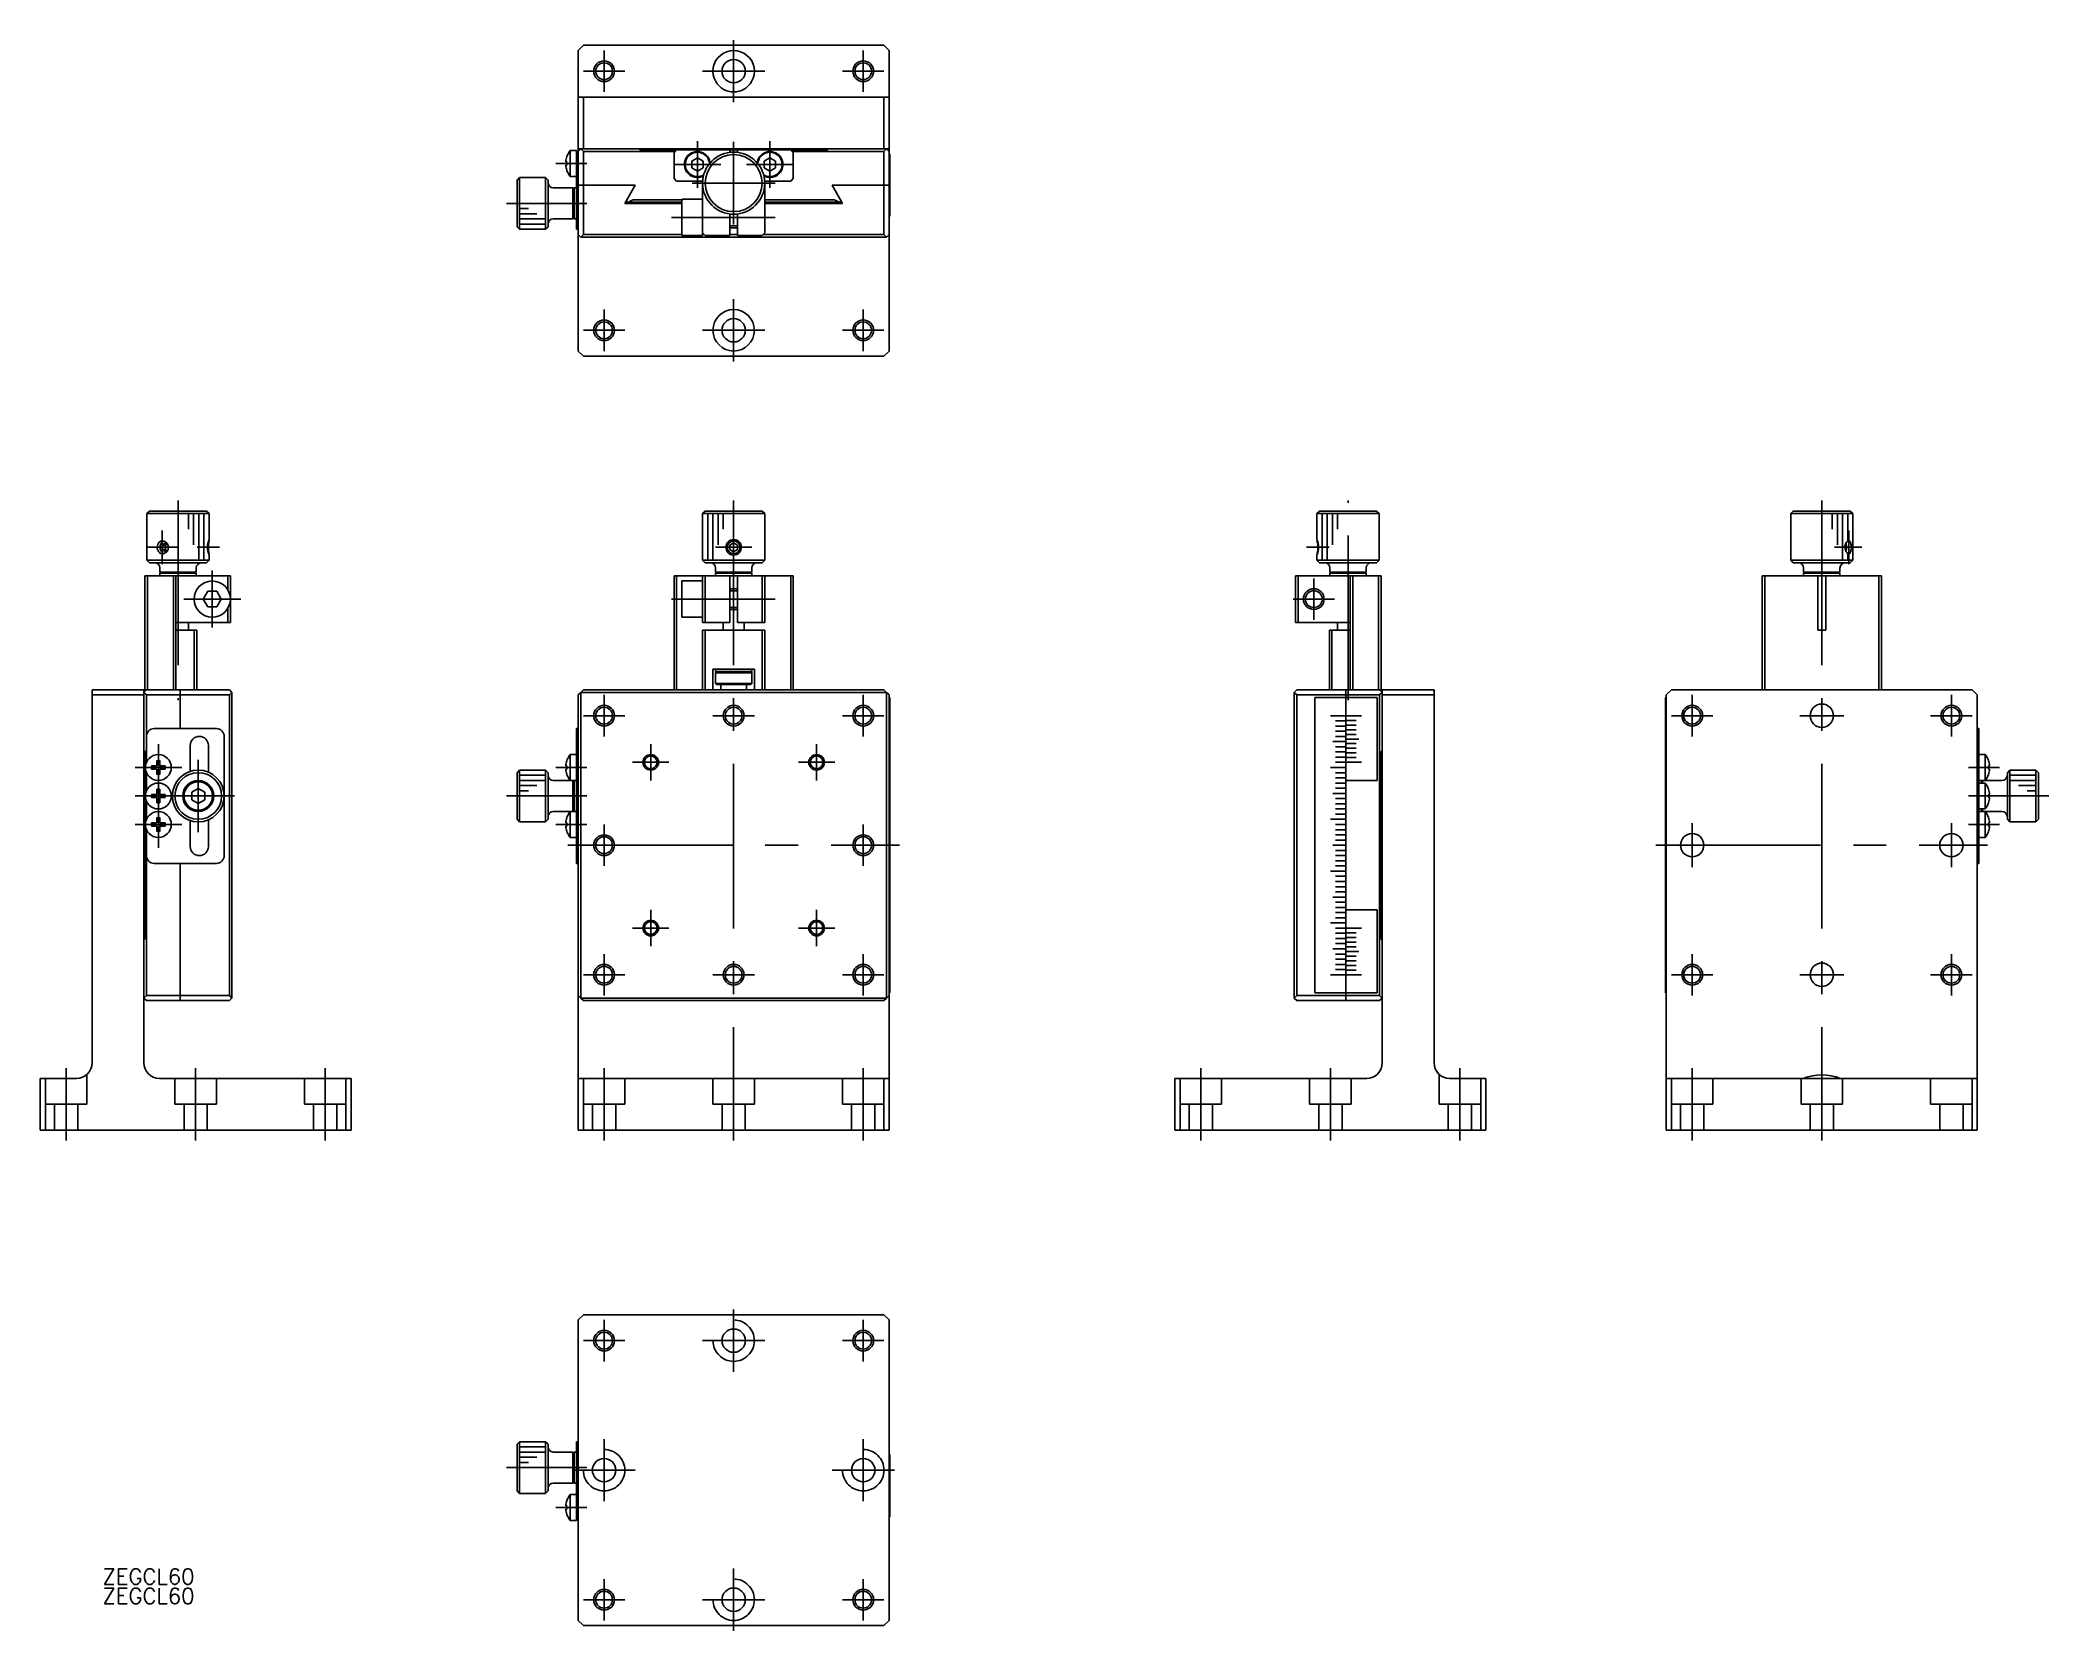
# Model space of a CAD drawing. Extents: x -134 to 254, y -152 to 155.
import ezdxf

# ---------------------------------------------------------------- set-up
doc = ezdxf.new("R2010")
doc.units = 0
doc.linetypes.add('CENTER', pattern=[50.8, 31.75, -6.35, 6.35, -6.35])
doc.linetypes.add('DASHED', pattern=[19.05, 12.7, -6.35])
doc.layers.get('0').update_dxf_attribs({"linetype": 'CONTINUOUS'})
doc.layers.add('CENTER', color=1, linetype='CENTER')
doc.styles.get("Standard").update_dxf_attribs({"font": 'txt.shx', "height": 3, "bigfont": 'bigfont.shx'})

# ---------------------------------------------------------------- blocks, each defined once
blk = doc.blocks.new('*U2')
at = {"color": 7, "linetype": 'CONTINUOUS'}
blk.add_text('ZEGCL60', height=3, dxfattribs=at).set_placement((-121.76, -146.4))
blk = doc.blocks.new('*U3')
at = {"color": 7, "linetype": 'CONTINUOUS'}
blk.add_text('ZEGCL60', height=3, dxfattribs=at).set_placement((-121.76, -142.65))

msp = doc.modelspace()

# ---------------------------------------------------------------- linework, layer by layer
at = {"color": 7, "linetype": 'CONTINUOUS'}
for p, q in [((-29, 154.38), (-30, 153.38)), ((-30, 147.38), (-30, 153.38)), ((-29, 154.38), (29, 154.38)), ((30, 153.38), (29, 154.38)), ((30, 153.38), (30, 147.38)), ((-30, 147.38), (-30, 144.38)), ((30, 144.38), (30, 147.38)), ((-30, 134.38), (-30, 144.38)), ((-30, 144.38), (-29, 144.38)), ((29, 144.38), (-29, 144.38)), ((-29, 144.38), (-29, 134.38)), ((29, 144.38), (30, 144.38)), ((29, 134.38), (29, 144.38)), ((30, 144.38), (30, 134.38)), ((-32.38, 131.88), (-32.17, 131.88)), ((-32.17, 132.93), (-32.17, 132.89)), ((-32.17, 131.88), (-32.17, 131.28)), ((-31.52, 134.08), (-31.52, 131.58)), ((-30.3, 134.08), (-31.52, 134.08)), ((-30.3, 134.08), (-30.3, 133.88)), ((-30.3, 132.38), (-30.3, 133.88)), ((-30.3, 133.88), (-30, 133.88)), ((-30.3, 132.38), (-30.3, 120.38)), ((-30, 134.38), (-30, 133.88)), ((-29.5, 134.38), (-30, 134.38)), ((-30, 133.88), (-29.5, 134.38)), ((-30, 127.38), (-30, 133.88)), ((-29, 134.38), (-29.5, 134.38)), ((-29.5, 134.38), (-29, 133.88)), ((29, 134.38), (-29, 134.38)), ((-11.3, 133.88), (-29, 133.88)), ((-29, 133.88), (-29, 127.38)), ((-18, 134.08), (-18.3, 134.38)), ((-11.1, 134.08), (-18, 134.08)), ((-11, 134.18), (-11.5, 133.68)), ((-11.5, 128.68), (-11.5, 133.68)), ((-11, 134.18), (-0.75, 134.18)), ((-7, 132.65), (-8.1, 132.01)), ((-8.1, 132.01), (-8.1, 130.74)), ((-5.9, 132.01), (-7, 132.65)), ((-5.9, 130.74), (-5.9, 132.01)), ((0.75, 134.18), (-0.75, 134.18)), ((-0.75, 134.18), (-0.75, 133.73)), ((0.75, 134.18), (11, 134.18)), ((0.75, 134.18), (0.75, 133.73)), ((5.9, 132.01), (7, 132.65)), ((5.9, 130.74), (5.9, 132.01)), ((7, 132.65), (8.1, 132.01)), ((8.1, 132.01), (8.1, 130.74)), ((11.5, 133.68), (11, 134.18)), ((18, 134.08), (11.1, 134.08)), ((29, 133.88), (11.3, 133.88)), ((11.5, 133.68), (11.5, 128.68)), ((18.3, 134.38), (18, 134.08)), ((29.5, 134.38), (29, 134.38)), ((29, 133.88), (29.5, 134.38)), ((29, 127.38), (29, 133.88)), ((30, 134.38), (29.5, 134.38)), ((29.5, 134.38), (30, 133.88)), ((30, 133.88), (30, 134.38)), ((30, 133.88), (30, 127.38)), ((30, 133.38), (30.15, 133.38)), ((30.15, 127.38), (30.15, 133.38)), ((-41.3, 128.88), (-41.8, 128.38)), ((-41.8, 119.38), (-41.8, 128.38)), ((-41.3, 128.88), (-41.3, 118.88)), ((-36.3, 128.88), (-41.3, 128.88)), ((-36.3, 118.88), (-36.3, 128.88)), ((-35.8, 128.38), (-36.3, 128.88)), ((-35.8, 128.38), (-35.8, 119.38)), ((-32.17, 131.28), (-32.38, 131.28)), ((-32.17, 130.26), (-32.17, 130.23)), ((-31.52, 131.58), (-31.52, 129.08)), ((-31.52, 129.08), (-30.3, 129.08)), ((-11.5, 128.68), (-11, 128.18)), ((-6, 128.18), (-11, 128.18)), ((-7, 130.11), (-8.1, 130.74)), ((-8.1, 130.74), (-7, 130.11)), ((-5.9, 130.74), (-7, 130.11)), ((-7, 130.11), (-5.9, 130.74)), ((-6, 127.78), (-6, 128.18)), ((-5.78, 129.38), (-5.78, 129.38)), ((5.9, 130.74), (7, 130.11)), ((7, 130.11), (5.9, 130.74)), ((11, 128.18), (6, 128.18)), ((6, 128.18), (6, 127.78)), ((7, 130.11), (8.1, 130.74)), ((8.1, 130.74), (7, 130.11)), ((11, 128.18), (11.5, 128.68)), ((-31, 126.88), (-34.8, 126.88)), ((-31, 120.88), (-31, 126.88)), ((-30.8, 126.68), (-31, 126.88)), ((-30.8, 126.88), (-30.8, 120.88)), ((-30.3, 126.88), (-30.8, 126.88)), ((-30.8, 126.68), (-30.8, 121.08)), ((-30, 117.88), (-30, 127.38)), ((-29, 127.38), (-30, 127.38)), ((-30, 127.38), (-29, 127.38)), ((-29, 127.38), (-29, 117.88)), ((-29, 127.38), (-20.7, 127.38)), ((-20.7, 127.38), (-29, 127.38)), ((-18.98, 127.38), (-21, 123.88)), ((-20.7, 127.38), (-18.98, 127.38)), ((-20.6, 124.08), (-20.6, 124.57)), ((-20.22, 124.08), (-20.6, 124.08)), ((-10, 124.08), (-20.22, 124.08)), ((-19.2, 127.38), (-19.2, 126.99)), ((-18.98, 127.38), (-19.1, 127.17)), ((-19.1, 124.58), (-10, 124.58)), ((-6, 124.68), (-10, 124.68)), ((-10, 124.68), (-10, 117.68)), ((-6, 118.18), (-6, 127.78)), ((6, 127.78), (6, 118.18)), ((6, 124.58), (19.1, 124.58)), ((20.22, 124.08), (6, 124.08)), ((19.1, 127.17), (18.98, 127.38)), ((18.98, 127.38), (20.7, 127.38)), ((21, 123.88), (18.98, 127.38)), ((19.2, 126.99), (19.2, 127.38)), ((20.6, 124.08), (20.22, 124.08)), ((20.6, 124.57), (20.6, 124.08)), ((20.7, 127.38), (29, 127.38)), ((29, 127.38), (20.7, 127.38)), ((29, 117.88), (29, 127.38)), ((30, 127.38), (29, 127.38)), ((29, 127.38), (30, 127.38)), ((30, 127.38), (30, 117.88)), ((30.15, 127.38), (30, 127.38)), ((30, 127.38), (30.15, 127.38)), ((30.15, 127.38), (30.15, 121.38)), ((-41.3, 122.88), (-39.6, 122.88)), ((-41.3, 121.88), (-37.95, 121.88)), ((-41.3, 120.88), (-36.3, 120.88)), ((-34.8, 120.88), (-31, 120.88)), ((-31, 120.88), (-30.8, 121.08)), ((-30.8, 120.88), (-30.3, 120.88)), ((-30.3, 118.88), (-30.3, 120.38)), ((-21, 123.88), (-10, 123.88)), ((-0.75, 117.68), (-0.75, 121.82)), ((0.75, 117.68), (0.75, 121.82)), ((6, 123.88), (21, 123.88)), ((30, 121.38), (30.15, 121.38)), ((-41.8, 119.38), (-41.3, 118.88)), ((-41.3, 119.88), (-36.3, 119.88)), ((-41.3, 118.88), (-36.3, 118.88)), ((-36.3, 118.88), (-35.8, 119.38)), ((-30, 118.88), (-30.3, 118.88)), ((-30, 95.38), (-30, 117.88)), ((-29.5, 117.38), (-30, 117.88)), ((-29, 117.88), (-29.5, 117.38)), ((29.5, 117.38), (-29.5, 117.38)), ((-29, 117.88), (-10, 117.88)), ((-10, 117.68), (-6, 117.68)), ((-6, 118.18), (-5.5, 117.68)), ((-6, 117.68), (-6, 118.18)), ((-6, 117.88), (-5.7, 117.88)), ((-0.75, 117.68), (-5.5, 117.68)), ((-0.75, 119.18), (0.75, 119.18)), ((-0.75, 117.88), (0.75, 117.88)), ((5.5, 117.68), (0.75, 117.68)), ((5.5, 117.68), (6, 118.18)), ((5.7, 117.88), (29, 117.88)), ((29.5, 117.38), (29, 117.88)), ((30, 117.88), (29.5, 117.38)), ((30, 117.88), (30, 95.38)), ((-30, 95.38), (-29, 94.38)), ((29, 94.38), (-29, 94.38)), ((29, 94.38), (30, 95.38)), ((-112.7, 64.5), (-113.2, 64)), ((-101.2, 64), (-113.2, 64)), ((-113.2, 64), (-113.2, 55)), ((-112.7, 64.5), (-101.7, 64.5)), ((-105.2, 61), (-105.2, 64)), ((-104.2, 58), (-104.2, 64)), ((-103.2, 55), (-103.2, 64)), ((-102.2, 55), (-102.2, 64)), ((-101.2, 64), (-101.7, 64.5)), ((-101.2, 59), (-101.2, 64)), ((-5.5, 64.5), (-6, 64)), ((-6, 64), (-6, 55)), ((6, 64), (-6, 64)), ((-5.5, 64.5), (5.5, 64.5)), ((-5, 64), (-5, 55)), ((-4, 64), (-4, 55)), ((-3, 64), (-3, 58)), ((-2, 64), (-2, 61)), ((6, 64), (5.5, 64.5)), ((6, 55), (6, 64)), ((113.03, 64.5), (112.53, 64)), ((112.53, 64), (112.53, 59)), ((118.53, 64), (112.53, 64)), ((113.03, 64.5), (118.53, 64.5)), ((113.53, 64), (113.53, 55)), ((114.53, 64), (114.53, 55)), ((115.53, 64), (115.53, 58)), ((116.53, 64), (116.53, 61)), ((118.53, 64.5), (124.03, 64.5)), ((124.53, 64), (118.53, 64)), ((124.53, 64), (124.03, 64.5)), ((124.53, 55), (124.53, 64)), ((204.44, 64.5), (203.94, 64)), ((215.94, 64), (203.94, 64)), ((203.94, 64), (203.94, 55)), ((204.44, 64.5), (215.44, 64.5)), ((211.94, 61), (211.94, 64)), ((212.94, 58), (212.94, 64)), ((213.94, 55), (213.94, 64)), ((214.94, 58.69), (214.94, 64)), ((215.94, 64), (215.44, 64.5)), ((215.94, 55), (215.94, 64)), ((-110.74, 58.57), (-110.82, 58.5)), ((-110.66, 58.63), (-110.74, 58.57)), ((-110.52, 58.69), (-110.66, 58.63)), ((-110.56, 58.08), (-110.51, 58.17)), ((-110.43, 58.72), (-110.52, 58.69)), ((-110.51, 58.17), (-110.46, 58.25)), ((-110.46, 58.25), (-110.41, 58.33)), ((-110.33, 58.74), (-110.43, 58.72)), ((-110.41, 58.33), (-110.35, 58.4)), ((-110.35, 58.4), (-110.28, 58.47)), ((-110.2, 58.75), (-110.33, 58.74)), ((-110.28, 58.47), (-110.21, 58.53)), ((-110.25, 57.93), (-109.6, 58.37)), ((-110.21, 58.53), (-110.14, 58.58)), ((-110.14, 58.58), (-110.06, 58.63)), ((-110.06, 58.63), (-109.98, 58.67)), ((-109.98, 58.67), (-109.9, 58.7)), ((-109.3, 58.17), (-109.65, 57.93)), ((-109.6, 58.37), (-109.2, 58.1)), ((-0.75, 57.93), (0, 58.37)), ((0, 58.37), (0.75, 57.93)), ((214.58, 58.29), (214.62, 58.2)), ((214.62, 58.2), (214.64, 58.11)), ((214.75, 58.53), (214.68, 58.44)), ((214.83, 58.61), (214.75, 58.53)), ((214.91, 58.67), (214.83, 58.61)), ((215.02, 58.73), (214.91, 58.67)), ((215.14, 58.75), (215.02, 58.73)), ((215.18, 58.75), (215.14, 58.75)), ((215.28, 58.72), (215.18, 58.75)), ((215.37, 58.65), (215.28, 58.72)), ((215.44, 58.55), (215.37, 58.65)), ((215.49, 58.46), (215.44, 58.55)), ((-113.2, 55), (-107.2, 55)), ((-113.2, 55), (-112.7, 54.5)), ((-107.2, 54.5), (-112.7, 54.5)), ((-110.81, 56.48), (-110.72, 56.42)), ((-110.72, 56.42), (-110.63, 56.36)), ((-110.68, 57.6), (-110.67, 57.7)), ((-110.68, 57.5), (-110.68, 57.6)), ((-110.68, 57.4), (-110.68, 57.5)), ((-110.67, 57.3), (-110.68, 57.4)), ((-110.67, 57.7), (-110.65, 57.8)), ((-110.65, 57.2), (-110.67, 57.3)), ((-110.65, 57.8), (-110.63, 57.9)), ((-110.63, 57.1), (-110.65, 57.2)), ((-110.63, 57.9), (-110.6, 57.99)), ((-110.6, 57.01), (-110.63, 57.1)), ((-110.63, 56.36), (-110.54, 56.32)), ((-110.6, 57.99), (-110.56, 58.08)), ((-110.56, 56.92), (-110.6, 57.01)), ((-110.51, 56.83), (-110.56, 56.92)), ((-110.54, 56.32), (-110.44, 56.28)), ((-110.46, 56.75), (-110.51, 56.83)), ((-110.41, 56.67), (-110.46, 56.75)), ((-110.44, 56.28), (-110.34, 56.26)), ((-110.35, 56.6), (-110.41, 56.67)), ((-110.28, 56.53), (-110.35, 56.6)), ((-110.34, 56.26), (-110.24, 56.25)), ((-110.21, 56.47), (-110.28, 56.53)), ((-110.25, 57.93), (-109.65, 57.93)), ((-110.25, 57.07), (-110.25, 57.93)), ((-110.25, 57.07), (-109.65, 57.07)), ((-109.6, 56.63), (-110.25, 57.07)), ((-110.24, 56.25), (-110.2, 56.25)), ((-110.14, 56.42), (-110.21, 56.47)), ((-110.2, 56.25), (-110.09, 56.26)), ((-110.06, 56.37), (-110.14, 56.42)), ((-109.98, 56.33), (-110.06, 56.37)), ((-109.9, 56.3), (-109.98, 56.33)), ((-109.65, 57.93), (-109.65, 57.07)), ((-109.65, 57.07), (-109.3, 56.83)), ((-109.2, 56.9), (-109.6, 56.63)), ((-107.2, 55), (-101.2, 55)), ((-101.7, 54.5), (-107.2, 54.5)), ((-101.7, 54.5), (-101.2, 55)), ((-101.2, 55), (-101.2, 56)), ((-6, 55), (6, 55)), ((-6, 55), (-5.5, 54.5)), ((5.5, 54.5), (-5.5, 54.5)), ((-0.75, 57.07), (-0.75, 57.93)), ((0, 56.63), (-0.75, 57.07)), ((0.75, 57.07), (0, 56.63)), ((0.75, 57.93), (0.75, 57.07)), ((5.5, 54.5), (6, 55)), ((112.53, 56), (112.53, 55)), ((112.53, 55), (124.53, 55)), ((112.53, 55), (113.03, 54.5)), ((124.03, 54.5), (113.03, 54.5)), ((124.03, 54.5), (124.53, 55)), ((203.94, 55), (215.94, 55)), ((203.94, 55), (204.44, 54.5)), ((215.44, 54.5), (204.44, 54.5)), ((214.47, 57.93), (214.47, 57.07)), ((214.62, 56.8), (214.58, 56.71)), ((214.64, 56.89), (214.62, 56.8)), ((214.64, 58.11), (214.67, 58.02)), ((214.67, 56.98), (214.64, 56.89)), ((214.67, 58.02), (214.69, 57.92)), ((214.69, 57.08), (214.67, 56.98)), ((214.69, 57.92), (214.7, 57.82)), ((214.7, 57.18), (214.69, 57.08)), ((214.7, 57.82), (214.72, 57.71)), ((214.72, 57.29), (214.7, 57.18)), ((214.72, 57.71), (214.72, 57.61)), ((214.72, 57.61), (214.72, 57.5)), ((214.72, 57.5), (214.72, 57.39)), ((214.72, 57.39), (214.72, 57.29)), ((214.74, 56.48), (214.82, 56.4)), ((214.82, 56.4), (214.9, 56.33)), ((214.9, 56.33), (215.02, 56.27)), ((214.94, 55), (214.94, 56.26)), ((215.02, 56.27), (215.12, 56.25)), ((215.12, 56.25), (215.14, 56.25)), ((215.14, 56.25), (215.25, 56.27)), ((215.25, 56.27), (215.34, 56.33)), ((215.34, 56.33), (215.42, 56.41)), ((215.42, 56.41), (215.49, 56.53)), ((215.44, 54.5), (215.94, 55)), ((-113.6, 30), (-113.6, 52)), ((-113.6, 52), (-113.1, 52)), ((-113.1, 52), (-113.1, 30)), ((-108.1, 52), (-113.1, 52)), ((-110.7, 53.5), (-110.7, 52.7)), ((-110.7, 52.7), (-107.2, 52.7)), ((-110.7, 52.7), (-110.5, 52.5)), ((-107.2, 52.5), (-110.7, 52.5)), ((-110.7, 52.5), (-110.7, 52)), ((-108.1, 30), (-108.1, 52)), ((-108.1, 52), (-107.6, 52)), ((-107.6, 52), (-107.6, 30)), ((-97.6, 52), (-107.6, 52)), ((-107.2, 52.7), (-103.7, 52.7)), ((-103.7, 52.5), (-107.2, 52.5)), ((-103.9, 52.5), (-103.7, 52.7)), ((-103.7, 52.7), (-103.7, 53.5)), ((-103.7, 52), (-103.7, 52.5)), ((-97.6, 49.3), (-97.6, 52)), ((-97.6, 52), (-97.1, 52)), ((-97.1, 52), (-97.1, 47.5)), ((-11.5, 30), (-11.5, 52)), ((-11.5, 52), (-11, 52)), ((-6, 52), (-11, 52)), ((-11, 52), (-11, 30)), ((-6, 51), (-10, 51)), ((-10, 51), (-10, 44)), ((-6, 49.3), (-6, 52)), ((-6, 52), (-5.5, 52)), ((-5.5, 52), (-5.5, 43)), ((-0.75, 52), (-5.5, 52)), ((-3.5, 53.5), (-3.5, 52.7)), ((-3.5, 52.7), (3.5, 52.7)), ((-3.5, 52.7), (-3.3, 52.5)), ((3.5, 52.5), (-3.5, 52.5)), ((-3.3, 52.5), (-3.5, 52.5)), ((-3.5, 52.5), (-3.5, 52)), ((-0.75, 52), (-0.75, 43)), ((-0.75, 52), (0.75, 52)), ((0.75, 43), (0.75, 52)), ((5.5, 52), (0.75, 52)), ((3.3, 52.5), (3.5, 52.7)), ((3.5, 52.5), (3.3, 52.5)), ((3.5, 52.7), (3.5, 53.5)), ((3.5, 52), (3.5, 52.5)), ((5.5, 43), (5.5, 52)), ((5.5, 52), (6, 52)), ((6, 52), (6, 43)), ((11, 52), (6, 52)), ((11, 30), (11, 52)), ((11, 52), (11.5, 52)), ((11.5, 52), (11.5, 30)), ((108.43, 43), (108.43, 52)), ((108.43, 52), (108.93, 52)), ((108.93, 52), (108.93, 43)), ((118.93, 52), (108.93, 52)), ((115.03, 53.5), (115.03, 52.7)), ((115.03, 52.7), (122.03, 52.7)), ((115.03, 52.7), (115.23, 52.5)), ((122.03, 52.5), (115.03, 52.5)), ((115.03, 52.5), (115.03, 52)), ((121.83, 52.5), (115.23, 52.5)), ((118.93, 30), (118.93, 52)), ((118.93, 52), (119.43, 52)), ((119.43, 52), (119.43, 30)), ((124.43, 52), (119.43, 52)), ((121.83, 52.5), (122.03, 52.7)), ((122.03, 52.7), (122.03, 53.5)), ((122.03, 52), (122.03, 52.5)), ((124.43, 30), (124.43, 52)), ((124.43, 52), (124.93, 52)), ((124.93, 52), (124.93, 30)), ((198.44, 30), (198.44, 52)), ((198.44, 52), (198.94, 52)), ((198.94, 52), (198.94, 30)), ((209.19, 52), (198.94, 52)), ((206.44, 53.5), (206.44, 52.7)), ((206.44, 52.7), (213.44, 52.7)), ((206.44, 52.7), (206.64, 52.5)), ((213.44, 52.5), (206.44, 52.5)), ((206.44, 52.5), (206.44, 52)), ((213.24, 52.5), (206.64, 52.5)), ((209.19, 52), (209.19, 41.5)), ((209.19, 52), (210.69, 52)), ((209.19, 52), (210.69, 52)), ((210.69, 41.5), (210.69, 52)), ((220.94, 52), (210.69, 52)), ((213.24, 52.5), (213.44, 52.7)), ((213.44, 52.7), (213.44, 53.5)), ((213.44, 52), (213.44, 52.5)), ((220.94, 30), (220.94, 52)), ((220.94, 52), (221.44, 52)), ((221.44, 52), (221.44, 30)), ((-102.33, 47.5), (-101.47, 49)), ((-101.47, 46), (-102.33, 47.5)), ((-101.47, 49), (-99.73, 49)), ((-99.73, 49), (-98.87, 47.5)), ((-98.87, 47.5), (-99.73, 46)), ((-97.1, 47.5), (-97.1, 43)), ((-6, 45.7), (-6, 49.3)), ((0.75, 49.5), (-0.75, 49.5)), ((-107.6, 43), (-97.6, 43)), ((-105.2, 41.5), (-105.2, 43)), ((-99.73, 46), (-101.47, 46)), ((-97.6, 43), (-97.6, 45.7)), ((-97.1, 43), (-97.6, 43)), ((-10, 44), (-6, 44)), ((-6, 43), (-6, 45.7)), ((-5.5, 43), (-6, 43)), ((-5.5, 43), (-0.75, 43)), ((-2, 43), (-2, 41.5)), ((-0.75, 45.5), (0.75, 45.5)), ((0.75, 43), (5.5, 43)), ((2, 41.5), (2, 43)), ((6, 43), (5.5, 43)), ((108.93, 43), (108.43, 43)), ((118.93, 43), (108.93, 43)), ((116.53, 43), (116.53, 41.5)), ((-104.1, 41.5), (-107.6, 41.5)), ((-104.1, 30), (-104.1, 41.5)), ((-104.1, 41.5), (-103.6, 41.5)), ((-103.6, 41.5), (-103.6, 30)), ((-6, 30), (-6, 41.5)), ((-6, 41.5), (-5.5, 41.5)), ((-5.5, 41.5), (-5.5, 30)), ((-5.5, 41.5), (5.5, 41.5)), ((5.5, 30), (5.5, 41.5)), ((5.5, 41.5), (6, 41.5)), ((6, 41.5), (6, 30)), ((114.93, 30), (114.93, 41.5)), ((114.93, 41.5), (115.43, 41.5)), ((115.43, 41.5), (115.43, 30)), ((115.43, 41.5), (118.93, 41.5)), ((209.19, 41.5), (210.69, 41.5)), ((4, 34), (-4, 34)), ((-4, 30), (-4, 34)), ((-3.5, 34), (-3.5, 33.5)), ((-3.5, 33.5), (3.5, 33.5)), ((-3.3, 33.5), (-3.5, 33.3)), ((-3.5, 33.5), (-3.3, 33.5)), ((3.5, 33.3), (-3.5, 33.3)), ((-3.5, 33.3), (-3.5, 31.2)), ((-3.5, 31.2), (3.5, 31.2)), ((-3.5, 31.2), (-3.3, 31)), ((3.5, 33.3), (3.3, 33.5)), ((3.3, 33.5), (3.5, 33.5)), ((3.3, 31), (3.5, 31.2)), ((3.5, 33.5), (3.5, 34)), ((3.5, 31.2), (3.5, 33.3)), ((4, 30), (4, 34)), ((-123.8, 30), (-113.8, 30)), ((-123.8, 29), (-123.8, 30)), ((-123.8, 29), (-123.8, -42)), ((-113.8, 29), (-123.8, 29)), ((-113.8, 30), (-113.8, 29.5)), ((-113.8, 29.5), (-113.3, 30)), ((-113.8, 29.5), (-113.8, 29)), ((-113.3, 29), (-113.8, 29.5)), ((-113.8, -42), (-113.8, 29)), ((-113.3, 30), (-113.6, 30)), ((-113.3, 30), (-106.8, 30)), ((-113.3, 29), (-113.3, 21)), ((-106.8, 29), (-113.3, 29)), ((-106.8, 30), (-97.3, 30)), ((-106.8, 30), (-106.8, 29)), ((-106.8, 29), (-106.8, 30)), ((-106.8, 22.5), (-106.8, 29)), ((-106.8, 29), (-106.8, 22.5)), ((-97.3, 29), (-106.8, 29)), ((-97.3, 30), (-96.8, 29.5)), ((-96.8, 29.5), (-97.3, 29)), ((-97.3, -29), (-97.3, 29)), ((-96.8, 29.5), (-96.8, -29.5)), ((-29.5, 29.5), (-30, 29)), ((-30, -29), (-30, 29)), ((-29, 30), (-29.5, 29.5)), ((-29.5, 29.5), (-29.5, -29.5)), ((29.5, 29.5), (-29.5, 29.5)), ((-29, 30), (29, 30)), ((3.3, 31), (-3.3, 31)), ((-2.5, 31), (-2.5, 30)), ((2.5, 30), (2.5, 31)), ((29.5, 29.5), (29, 30)), ((29.5, -29.5), (29.5, 29.5)), ((30, 29), (29.5, 29.5)), ((30, 29), (30, -29)), ((30, 28.5), (30.15, 28.5)), ((30.15, 28.5), (30.15, -28.5)), ((108.13, 29.5), (108.63, 30)), ((108.13, -29.5), (108.13, 29.5)), ((108.63, 29), (108.13, 29.5)), ((108.63, 30), (118.13, 30)), ((108.63, 29), (108.63, -29)), ((118.13, 29), (108.63, 29)), ((112.13, 28.5), (112.13, -28.5)), ((118.13, 28.5), (112.13, 28.5)), ((118.13, 30), (124.63, 30)), ((118.13, 29), (118.13, 30)), ((118.13, 30), (118.13, 29)), ((124.63, 29), (118.13, 29)), ((118.13, 29), (118.13, 28.51)), ((118.13, 28.51), (118.13, 29)), ((118.13, 25.01), (118.13, 28.5)), ((118.13, 25.01), (118.13, 28.5)), ((118.13, 28.5), (124.13, 28.5)), ((124.13, 28.5), (124.13, 12.5)), ((124.63, 30), (125.13, 29.5)), ((124.93, 30), (124.63, 30)), ((125.13, 29.5), (124.63, 29)), ((124.63, -29), (124.63, 29)), ((125.13, 30), (135.13, 30)), ((125.13, 29.5), (125.13, 30)), ((125.13, 29), (125.13, 29.5)), ((125.13, 29), (125.13, -42)), ((135.13, 29), (125.13, 29)), ((135.13, 30), (135.13, 29)), ((135.13, -42), (135.13, 29)), ((179.79, 28.5), (179.79, 12.5)), ((179.94, 28.5), (179.79, 28.5)), ((180.94, 30), (179.94, 29)), ((179.94, -42), (179.94, 29)), ((180.94, 30), (238.94, 30)), ((239.94, 29), (238.94, 30)), ((239.94, 29), (239.94, -42)), ((115.63, 25), (115.13, 25)), ((116.13, 25), (115.63, 25)), ((118.13, 25), (116.13, 25)), ((118.13, 24), (116.13, 24)), ((118.13, 25), (118.13, 25.01)), ((118.13, 25), (118.13, 25.01)), ((118.13, 25), (120.13, 25)), ((118.13, 24.99), (118.13, 25)), ((118.13, 24.99), (118.13, 25)), ((118.13, 24.1), (118.13, 24.99)), ((118.13, 24.11), (118.13, 24.99)), ((118.13, 24.1), (118.13, 24.11)), ((118.13, 24.1), (120.13, 24.1)), ((118.13, 24.01), (118.13, 24.1)), ((118.13, 24.09), (118.13, 24.1)), ((118.13, 24), (118.13, 24.09)), ((118.13, 24), (118.13, 24.01)), ((118.13, 23.99), (118.13, 24)), ((118.13, 23.21), (118.13, 24)), ((118.13, 23.2), (118.13, 23.99)), ((120.13, 25), (120.63, 25)), ((120.63, 25), (121.13, 25)), ((-113.3, 15.98), (-113.3, 21)), ((-111.8, 22.5), (-99.8, 22.5)), ((-98.3, 21), (-98.3, 9.5)), ((-30.3, 22.5), (-30, 22.5)), ((-30.3, -3.5), (-30.3, 22.5)), ((116.13, 20), (115.63, 20)), ((118.13, 23), (116.13, 23)), ((118.13, 22), (116.13, 22)), ((118.13, 21), (116.13, 21)), ((118.13, 20), (116.13, 20)), ((118.13, 23.2), (118.13, 23.21)), ((118.13, 23.2), (120.13, 23.2)), ((118.13, 23.01), (118.13, 23.2)), ((118.13, 23.19), (118.13, 23.2)), ((118.13, 23), (118.13, 23.19)), ((118.13, 23), (118.13, 23.01)), ((118.13, 22.99), (118.13, 23)), ((118.13, 22.31), (118.13, 23)), ((118.13, 22.3), (118.13, 22.99)), ((118.13, 22.3), (118.13, 22.31)), ((118.13, 22.3), (120.13, 22.3)), ((118.13, 22.01), (118.13, 22.3)), ((118.13, 22.29), (118.13, 22.3)), ((118.13, 22), (118.13, 22.29)), ((118.13, 22), (118.13, 22.01)), ((118.13, 21.99), (118.13, 22)), ((118.13, 21.41), (118.13, 22)), ((118.13, 21.4), (118.13, 21.99)), ((118.13, 21.4), (118.13, 21.41)), ((118.13, 21.4), (120.13, 21.4)), ((118.13, 21.01), (118.13, 21.4)), ((118.13, 21.39), (118.13, 21.4)), ((118.13, 21), (118.13, 21.39)), ((118.13, 21), (118.13, 21.01)), ((118.13, 20.99), (118.13, 21)), ((118.13, 20.51), (118.13, 21)), ((118.13, 20.5), (118.13, 20.99)), ((118.13, 20.5), (118.13, 20.51)), ((118.13, 20.5), (120.13, 20.5)), ((118.13, 20.01), (118.13, 20.5)), ((118.13, 20.49), (118.13, 20.5)), ((118.13, 20), (118.13, 20.49)), ((118.13, 20), (118.13, 20.01)), ((118.13, 19.61), (118.13, 20)), ((118.13, 19.99), (118.13, 20)), ((118.13, 19.6), (118.13, 19.99)), ((118.13, 19.6), (118.13, 19.61)), ((118.13, 19.6), (120.13, 19.6)), ((118.13, 19.01), (118.13, 19.6)), ((118.13, 19.59), (118.13, 19.6)), ((118.13, 19), (118.13, 19.59)), ((120.13, 20.5), (120.63, 20.5)), ((239.94, 22.5), (240.24, 22.5)), ((240.24, 22.5), (240.24, 21)), ((240.24, 15.98), (240.24, 21)), ((-113.8, 18.3), (-113.5, 18)), ((-113.5, 18), (-113.5, 15)), ((-111.3, 15.3), (-111.3, 16.32)), ((-110.7, 16.32), (-110.7, 15.3)), ((-104.85, 14.25), (-104.85, 19.25)), ((-101.35, 19.25), (-101.35, 14.1)), ((-32.17, 16.35), (-32.17, 16.32)), ((-31.52, 17.5), (-31.52, 12.5)), ((-30.3, 17.5), (-31.52, 17.5)), ((118.13, 19), (116.13, 19)), ((118.13, 18), (116.13, 18)), ((118.13, 17), (116.13, 17)), ((118.13, 16), (116.13, 16)), ((118.13, 19), (118.13, 19.01)), ((118.13, 18.99), (118.13, 19)), ((118.13, 18.71), (118.13, 19)), ((118.13, 18.7), (118.13, 18.99)), ((118.13, 18.7), (118.13, 18.71)), ((118.13, 18.7), (120.13, 18.7)), ((118.13, 18.69), (118.13, 18.7)), ((118.13, 18.01), (118.13, 18.7)), ((118.13, 18), (118.13, 18.69)), ((118.13, 18), (118.13, 18.01)), ((118.13, 17.81), (118.13, 18)), ((118.13, 17.99), (118.13, 18)), ((118.13, 17.8), (118.13, 17.99)), ((118.13, 17.8), (118.13, 17.81)), ((118.13, 17.8), (120.13, 17.8)), ((118.13, 17.79), (118.13, 17.8)), ((118.13, 17.01), (118.13, 17.8)), ((118.13, 17), (118.13, 17.79)), ((118.13, 17), (118.13, 17.01)), ((118.13, 16.91), (118.13, 17)), ((118.13, 16.99), (118.13, 17)), ((118.13, 16.9), (118.13, 16.99)), ((118.13, 16.9), (118.13, 16.91)), ((118.13, 16.9), (120.13, 16.9)), ((118.13, 16.89), (118.13, 16.9)), ((118.13, 16.01), (118.13, 16.9)), ((118.13, 16.01), (118.13, 16.89)), ((118.13, 16), (118.13, 16.01)), ((118.13, 16), (118.13, 16.01)), ((118.13, 16), (120.13, 16)), ((118.13, 15.99), (118.13, 16)), ((118.13, 15.99), (118.13, 16)), ((118.13, 15), (118.13, 15.99)), ((118.13, 15.01), (118.13, 15.99)), ((120.13, 16), (120.63, 16)), ((120.63, 16), (121.13, 16)), ((124.83, 18), (125.13, 18.3)), ((124.83, -18), (124.83, 18)), ((241.46, 17.5), (240.24, 17.5)), ((240.24, 14.02), (240.24, 15.98)), ((241.46, 12.5), (241.46, 17.5)), ((242.11, 16.32), (242.11, 16.35)), ((-113.5, 15), (-113.5, 9.5)), ((-113.3, 10.48), (-113.3, 14.02)), ((-112.32, 15.3), (-111.3, 15.3)), ((-111.3, 14.7), (-112.32, 14.7)), ((-111.3, 13.68), (-111.3, 14.7)), ((-110.7, 15.3), (-109.68, 15.3)), ((-110.7, 14.7), (-110.7, 13.68)), ((-109.68, 14.7), (-110.7, 14.7)), ((-41.3, 14.5), (-41.8, 14)), ((-41.8, 5), (-41.8, 14)), ((-41.3, 14.5), (-41.3, 4.5)), ((-36.3, 14.5), (-41.3, 14.5)), ((-36.3, 13.5), (-41.3, 13.5)), ((-36.3, 12.5), (-41.3, 12.5)), ((-36.3, 9.5), (-36.3, 14.5)), ((-35.8, 14), (-36.3, 14.5)), ((-35.8, 14), (-35.8, 9.5)), ((-31, 12.5), (-34.8, 12.5)), ((-32.38, 15.3), (-32.17, 15.3)), ((-32.17, 14.7), (-32.38, 14.7)), ((-32.17, 15.3), (-32.17, 14.7)), ((-32.17, 13.68), (-32.17, 13.65)), ((-31, 12.5), (-30.8, 12.5)), ((-31, 9.5), (-31, 12.5)), ((-30.8, 12.3), (-31, 12.5)), ((-30.8, 12.5), (-30.8, 6.5)), ((-30.3, 12.5), (-30.8, 12.5)), ((-30.8, 12.5), (-30.8, 12.3)), ((115.63, 15), (115.13, 15)), ((116.13, 15), (115.63, 15)), ((118.13, 15), (116.13, 15)), ((118.13, 14), (116.13, 14)), ((118.13, 13), (116.13, 13)), ((118.13, 12), (116.13, 12)), ((118.13, 15), (118.13, 15.01)), ((118.13, 14), (118.13, 15)), ((118.13, 14.99), (118.13, 15)), ((118.13, 14.01), (118.13, 14.99)), ((118.13, 14), (118.13, 14.01)), ((118.13, 13), (118.13, 14)), ((118.13, 13.99), (118.13, 14)), ((118.13, 13.01), (118.13, 13.99)), ((118.13, 13), (118.13, 13.01)), ((118.13, 12.5), (118.13, 13)), ((118.13, 12.99), (118.13, 13)), ((118.13, 12.5), (118.13, 12.99)), ((124.13, 12.5), (118.13, 12.5)), ((118.13, 12.49), (118.13, 12.5)), ((118.13, 12), (118.13, 12.49)), ((118.13, 11), (118.13, 12)), ((179.94, 12.5), (179.79, 12.5)), ((179.79, 12), (179.79, 12.49)), ((179.79, 11), (179.79, 12)), ((240.24, 12.5), (240.24, 14.02)), ((240.24, 6.5), (240.24, 12.5)), ((240.24, 12.5), (241.46, 12.5)), ((241.46, 12), (240.24, 12)), ((240.94, 12.5), (240.74, 12.3)), ((240.74, 12), (240.74, 12.5)), ((240.94, 12.5), (240.94, 12)), ((244.74, 12.5), (241.46, 12.5)), ((241.46, 7), (241.46, 12)), ((242.11, 15.3), (242.32, 15.3)), ((242.11, 14.7), (242.11, 15.3)), ((242.32, 14.7), (242.11, 14.7)), ((242.11, 13.65), (242.11, 13.68)), ((246.24, 14.5), (245.74, 14)), ((245.74, 5), (245.74, 14)), ((246.24, 14.5), (246.24, 4.5)), ((251.24, 14.5), (246.24, 14.5)), ((251.24, 13.5), (246.24, 13.5)), ((251.24, 12.5), (246.24, 12.5)), ((251.24, 9.5), (251.24, 14.5)), ((251.74, 14), (251.24, 14.5)), ((251.74, 14), (251.74, 9.5)), ((-113.5, 9.5), (-113.5, 4)), ((-113.3, 4.98), (-113.3, 8.52)), ((-112.32, 9.8), (-111.3, 9.8)), ((-111.3, 9.2), (-112.32, 9.2)), ((-111.3, 9.8), (-111.3, 10.82)), ((-111.3, 8.18), (-111.3, 9.2)), ((-110.7, 10.82), (-110.7, 9.8)), ((-110.7, 9.8), (-109.68, 9.8)), ((-109.68, 9.2), (-110.7, 9.2)), ((-110.7, 9.2), (-110.7, 8.18)), ((-104.55, 10.22), (-103.3, 10.94)), ((-104.55, 8.78), (-104.55, 10.22)), ((-103.3, 8.06), (-104.55, 8.78)), ((-102.05, 10.22), (-103.3, 10.94)), ((-103.3, 10.94), (-102.05, 10.22)), ((-103.3, 8.06), (-102.05, 8.78)), ((-102.05, 8.78), (-103.3, 8.06)), ((-102.05, 8.78), (-102.05, 10.22)), ((-102.05, 10.22), (-102.05, 8.78)), ((-98.3, 9.5), (-98.3, -2)), ((-37.95, 11.5), (-41.3, 11.5)), ((-39.6, 10.5), (-41.3, 10.5)), ((-36.3, 4.5), (-36.3, 9.5)), ((-35.8, 9.5), (-35.8, 5)), ((-31, 6.5), (-31, 9.5)), ((116.13, 10), (115.63, 10)), ((118.13, 11), (116.13, 11)), ((118.13, 10), (116.13, 10)), ((118.13, 9), (116.13, 9)), ((118.13, 8), (116.13, 8)), ((118.13, 10), (118.13, 11)), ((118.13, 9), (118.13, 10)), ((118.13, 8), (118.13, 9)), ((118.13, 7), (118.13, 8)), ((179.79, 10), (179.79, 11)), ((179.79, 9), (179.79, 10)), ((179.79, 8), (179.79, 9)), ((179.79, 7), (179.79, 8)), ((242.11, 10.82), (242.11, 10.85)), ((242.11, 9.8), (242.32, 9.8)), ((242.11, 9.2), (242.11, 9.8)), ((242.32, 9.2), (242.11, 9.2)), ((242.11, 8.15), (242.11, 8.18)), ((251.24, 11.5), (247.89, 11.5)), ((251.24, 10.5), (249.54, 10.5)), ((251.24, 4.5), (251.24, 9.5)), ((251.74, 9.5), (251.74, 5)), ((-113.5, 4), (-113.5, -18)), ((-112.32, 4.3), (-111.3, 4.3)), ((-111.3, 4.3), (-111.3, 5.32)), ((-110.7, 5.32), (-110.7, 4.3)), ((-110.7, 4.3), (-109.68, 4.3)), ((-104.85, -0.25), (-104.85, 4.75)), ((-101.35, 4.9), (-101.35, -0.25)), ((-41.8, 5), (-41.3, 4.5)), ((-41.3, 4.5), (-36.3, 4.5)), ((-36.3, 4.5), (-35.8, 5)), ((-34.8, 6.5), (-31, 6.5)), ((-32.38, 4.3), (-32.17, 4.3)), ((-32.17, 5.35), (-32.17, 5.32)), ((-32.17, 4.3), (-32.17, 3.7)), ((-31.52, 6.5), (-31.52, 1.5)), ((-31, 6.5), (-30.8, 6.7)), ((-30.8, 6.5), (-31, 6.5)), ((-30.8, 6.7), (-30.8, 6.5)), ((-30.8, 6.5), (-30.3, 6.5)), ((115.63, 5), (115.13, 5)), ((116.13, 5), (115.63, 5)), ((118.13, 7), (116.13, 7)), ((118.13, 6), (116.13, 6)), ((118.13, 5), (116.13, 5)), ((118.13, 4), (116.13, 4)), ((118.13, 6), (118.13, 7)), ((118.13, 5), (118.13, 6)), ((118.13, 4), (118.13, 5)), ((118.13, 3), (118.13, 4)), ((179.79, 6), (179.79, 7)), ((179.79, 5), (179.79, 6)), ((179.79, 4), (179.79, 5)), ((179.79, 3), (179.79, 4)), ((240.24, 7), (241.46, 7)), ((241.46, 6.5), (240.24, 6.5)), ((240.24, 4.98), (240.24, 6.5)), ((240.24, 3.02), (240.24, 4.98)), ((240.74, 6.5), (240.74, 7)), ((240.74, 6.7), (240.94, 6.5)), ((240.94, 7), (240.94, 6.5)), ((241.46, 1.5), (241.46, 6.5)), ((241.46, 6.5), (244.74, 6.5)), ((242.11, 5.32), (242.11, 5.35)), ((242.11, 4.3), (242.32, 4.3)), ((242.11, 3.7), (242.11, 4.3)), ((245.74, 5), (246.24, 4.5)), ((246.24, 4.5), (251.24, 4.5)), ((251.24, 4.5), (251.74, 5)), ((-113.3, -2), (-113.3, 3.02)), ((-111.3, 3.7), (-112.32, 3.7)), ((-111.3, 2.68), (-111.3, 3.7)), ((-109.68, 3.7), (-110.7, 3.7)), ((-110.7, 3.7), (-110.7, 2.68)), ((-32.17, 3.7), (-32.38, 3.7)), ((-32.17, 2.68), (-32.17, 2.65)), ((-31.52, 1.5), (-30.3, 1.5)), ((116.13, 0), (115.63, 0)), ((118.13, 3), (116.13, 3)), ((118.13, 2), (116.13, 2)), ((118.13, 1), (116.13, 1)), ((118.13, 0), (116.13, 0)), ((118.13, 2), (118.13, 3)), ((118.13, 1), (118.13, 2)), ((118.13, 0), (118.13, 1)), ((118.13, -1), (118.13, 0)), ((179.79, 2), (179.79, 3)), ((179.79, 1), (179.79, 2)), ((179.79, 0), (179.79, 1)), ((179.79, -1), (179.79, 0)), ((240.24, -2), (240.24, 3.02)), ((240.24, 1.5), (241.46, 1.5)), ((242.32, 3.7), (242.11, 3.7)), ((242.11, 2.65), (242.11, 2.68)), ((-113.3, -2), (-113.3, -29)), ((-99.8, -3.5), (-111.8, -3.5)), ((-106.8, -29), (-106.8, -3.5)), ((-106.8, -3.5), (-106.8, -29)), ((-30, -3.5), (-30.3, -3.5)), ((118.13, -1), (116.13, -1)), ((118.13, -2), (116.13, -2)), ((118.13, -3), (116.13, -3)), ((118.13, -2), (118.13, -1)), ((118.13, -3), (118.13, -2)), ((118.13, -4), (118.13, -3)), ((179.79, -2), (179.79, -1)), ((179.79, -3), (179.79, -2)), ((179.79, -4), (179.79, -3)), ((240.24, -3.5), (239.94, -3.5)), ((240.24, -2), (240.24, -3.5)), ((115.63, -5), (115.13, -5)), ((116.13, -5), (115.63, -5)), ((118.13, -4), (116.13, -4)), ((118.13, -5), (116.13, -5)), ((118.13, -6), (116.13, -6)), ((118.13, -7), (116.13, -7)), ((118.13, -5), (118.13, -4)), ((118.13, -6), (118.13, -5)), ((118.13, -7), (118.13, -6)), ((118.13, -8), (118.13, -7)), ((179.79, -5), (179.79, -4)), ((179.79, -6), (179.79, -5)), ((179.79, -7), (179.79, -6)), ((179.79, -8), (179.79, -7)), ((116.13, -10), (115.63, -10)), ((118.13, -8), (116.13, -8)), ((118.13, -9), (116.13, -9)), ((118.13, -10), (116.13, -10)), ((118.13, -11), (116.13, -11)), ((118.13, -9), (118.13, -8)), ((118.13, -10), (118.13, -9)), ((118.13, -11), (118.13, -10)), ((118.13, -12), (118.13, -11)), ((179.79, -9), (179.79, -8)), ((179.79, -10), (179.79, -9)), ((179.79, -11), (179.79, -10)), ((179.79, -12), (179.79, -11)), ((115.63, -15), (115.13, -15)), ((116.13, -15), (115.63, -15)), ((118.13, -12), (116.13, -12)), ((118.13, -13), (116.13, -13)), ((118.13, -14), (116.13, -14)), ((118.13, -15), (116.13, -15)), ((118.13, -12.49), (118.13, -12)), ((118.13, -12.5), (118.13, -12.49)), ((118.13, -12.5), (124.13, -12.5)), ((118.13, -13), (118.13, -12.5)), ((118.13, -12.99), (118.13, -12.5)), ((118.13, -13), (118.13, -12.99)), ((118.13, -14), (118.13, -13)), ((118.13, -13.01), (118.13, -13)), ((118.13, -13.99), (118.13, -13.01)), ((118.13, -14), (118.13, -13.99)), ((118.13, -15), (118.13, -14)), ((118.13, -14.01), (118.13, -14)), ((118.13, -14.99), (118.13, -14.01)), ((118.13, -15), (118.13, -14.99)), ((118.13, -15.99), (118.13, -15)), ((118.13, -15.01), (118.13, -15)), ((118.13, -15.99), (118.13, -15.01)), ((124.13, -12.5), (124.13, -28.5)), ((179.79, -12.49), (179.79, -12)), ((179.79, -12.5), (179.79, -28.5)), ((179.94, -12.5), (179.79, -12.5)), ((-113.5, -18), (-113.8, -18.3)), ((118.13, -16), (116.13, -16)), ((118.13, -17), (116.13, -17)), ((118.13, -18), (116.13, -18)), ((118.13, -19), (116.13, -19)), ((118.13, -16), (118.13, -15.99)), ((118.13, -16), (118.13, -15.99)), ((118.13, -16), (120.13, -16)), ((118.13, -16.01), (118.13, -16)), ((118.13, -16.01), (118.13, -16)), ((118.13, -16.89), (118.13, -16.01)), ((118.13, -16.9), (118.13, -16.01)), ((118.13, -16.9), (118.13, -16.89)), ((118.13, -16.9), (120.13, -16.9)), ((118.13, -16.91), (118.13, -16.9)), ((118.13, -16.99), (118.13, -16.9)), ((118.13, -17), (118.13, -16.91)), ((118.13, -17), (118.13, -16.99)), ((118.13, -17.79), (118.13, -17)), ((118.13, -17.01), (118.13, -17)), ((118.13, -17.8), (118.13, -17.01)), ((118.13, -17.8), (118.13, -17.79)), ((118.13, -17.8), (120.13, -17.8)), ((118.13, -17.81), (118.13, -17.8)), ((118.13, -17.99), (118.13, -17.8)), ((118.13, -18), (118.13, -17.81)), ((118.13, -18), (118.13, -17.99)), ((118.13, -18.69), (118.13, -18)), ((118.13, -18.01), (118.13, -18)), ((118.13, -18.7), (118.13, -18.01)), ((118.13, -18.7), (118.13, -18.69)), ((118.13, -18.7), (120.13, -18.7)), ((118.13, -18.71), (118.13, -18.7)), ((118.13, -18.99), (118.13, -18.7)), ((118.13, -19), (118.13, -18.71)), ((118.13, -19), (118.13, -18.99)), ((118.13, -19.59), (118.13, -19)), ((118.13, -19.01), (118.13, -19)), ((118.13, -19.6), (118.13, -19.01)), ((120.13, -16), (120.63, -16)), ((120.63, -16), (121.13, -16)), ((125.13, -18.3), (124.83, -18)), ((116.13, -20), (115.63, -20)), ((118.13, -20), (116.13, -20)), ((118.13, -21), (116.13, -21)), ((118.13, -22), (116.13, -22)), ((118.13, -23), (116.13, -23)), ((118.13, -19.6), (118.13, -19.59)), ((118.13, -19.6), (120.13, -19.6)), ((118.13, -19.61), (118.13, -19.6)), ((118.13, -19.99), (118.13, -19.6)), ((118.13, -20), (118.13, -19.61)), ((118.13, -20), (118.13, -19.99)), ((118.13, -20.49), (118.13, -20)), ((118.13, -20.01), (118.13, -20)), ((118.13, -20.5), (118.13, -20.01)), ((118.13, -20.5), (118.13, -20.49)), ((118.13, -20.5), (120.13, -20.5)), ((118.13, -20.51), (118.13, -20.5)), ((118.13, -20.99), (118.13, -20.5)), ((118.13, -21), (118.13, -20.51)), ((118.13, -21), (118.13, -20.99)), ((118.13, -21.39), (118.13, -21)), ((118.13, -21.01), (118.13, -21)), ((118.13, -21.4), (118.13, -21.01)), ((118.13, -21.4), (118.13, -21.39)), ((118.13, -21.4), (120.13, -21.4)), ((118.13, -21.41), (118.13, -21.4)), ((118.13, -21.99), (118.13, -21.4)), ((118.13, -22), (118.13, -21.41)), ((118.13, -22), (118.13, -21.99)), ((118.13, -22.29), (118.13, -22)), ((118.13, -22.01), (118.13, -22)), ((118.13, -22.3), (118.13, -22.01)), ((118.13, -22.3), (118.13, -22.29)), ((118.13, -22.3), (120.13, -22.3)), ((118.13, -22.31), (118.13, -22.3)), ((118.13, -22.99), (118.13, -22.3)), ((118.13, -23), (118.13, -22.31)), ((118.13, -23), (118.13, -22.99)), ((118.13, -23.19), (118.13, -23)), ((118.13, -23.01), (118.13, -23)), ((118.13, -23.2), (118.13, -23.01)), ((118.13, -23.2), (118.13, -23.19)), ((118.13, -23.2), (120.13, -23.2)), ((118.13, -23.21), (118.13, -23.2)), ((118.13, -23.99), (118.13, -23.2)), ((118.13, -24), (118.13, -23.21)), ((120.13, -20.5), (120.63, -20.5)), ((115.63, -25), (115.13, -25)), ((116.13, -25), (115.63, -25)), ((118.13, -24), (116.13, -24)), ((118.13, -25), (116.13, -25)), ((118.13, -24), (118.13, -23.99)), ((118.13, -24.09), (118.13, -24)), ((118.13, -24.01), (118.13, -24)), ((118.13, -24.1), (118.13, -24.01)), ((118.13, -24.1), (118.13, -24.09)), ((118.13, -24.1), (120.13, -24.1)), ((118.13, -24.11), (118.13, -24.1)), ((118.13, -24.99), (118.13, -24.1)), ((118.13, -24.99), (118.13, -24.11)), ((118.13, -25), (118.13, -24.99)), ((118.13, -25), (118.13, -24.99)), ((118.13, -25), (120.13, -25)), ((118.13, -25.01), (118.13, -25)), ((118.13, -25.01), (118.13, -25)), ((118.13, -28.5), (118.13, -25.01)), ((118.13, -28.5), (118.13, -25.01)), ((120.13, -25), (120.63, -25)), ((120.63, -25), (121.13, -25)), ((-113.8, -29.5), (-113.3, -29)), ((-113.3, -30), (-113.8, -29.5)), ((-113.3, -29), (-106.8, -29)), ((-106.8, -30), (-113.3, -30)), ((-106.8, -29), (-97.3, -29)), ((-106.8, -29), (-106.8, -30)), ((-106.8, -30), (-106.8, -29)), ((-97.3, -30), (-106.8, -30)), ((-97.3, -29), (-96.8, -29.5)), ((-96.8, -29.5), (-97.3, -30)), ((-30, -42), (-30, -29)), ((-30, -29), (-29.5, -29.5)), ((-29.5, -29.5), (29.5, -29.5)), ((-29.5, -29.5), (-29, -30)), ((29, -30), (-29, -30)), ((29, -30), (29.5, -29.5)), ((29.5, -29.5), (30, -29)), ((30.15, -28.5), (30, -28.5)), ((30, -29), (30, -42)), ((108.13, -29.5), (108.63, -29)), ((108.63, -30), (108.13, -29.5)), ((108.63, -29), (118.13, -29)), ((118.13, -30), (108.63, -30)), ((118.13, -28.5), (112.13, -28.5)), ((124.13, -28.5), (118.13, -28.5)), ((118.13, -28.51), (118.13, -29)), ((118.13, -29), (118.13, -28.51)), ((118.13, -29), (124.63, -29)), ((118.13, -30), (118.13, -29)), ((118.13, -29), (118.13, -30)), ((124.63, -30), (118.13, -30)), ((124.63, -29), (125.13, -29.5)), ((125.13, -29.5), (124.63, -30)), ((179.94, -28.5), (179.79, -28.5)), ((-30, -42), (-30, -45)), ((30, -45), (30, -42)), ((179.94, -42), (179.94, -45)), ((239.94, -45), (239.94, -42)), ((-133.8, -55), (-133.8, -45)), ((-133.8, -45), (-132.8, -45)), ((-132.8, -45), (-132.8, -55)), ((-126.8, -45), (-132.8, -45)), ((-74.8, -45), (-110.8, -45)), ((-74.8, -55), (-74.8, -45)), ((-74.8, -45), (-73.8, -45)), ((-73.8, -45), (-73.8, -55)), ((-30, -55), (-30, -45)), ((-30, -45), (-29, -45)), ((29, -45), (-29, -45)), ((-29, -45), (-29, -55)), ((29, -55), (29, -45)), ((29, -45), (30, -45)), ((30, -45), (30, -55)), ((85.13, -55), (85.13, -45)), ((85.13, -45), (86.13, -45)), ((86.13, -45), (86.13, -55)), ((122.13, -45), (86.13, -45)), ((144.13, -45), (138.13, -45)), ((144.13, -55), (144.13, -45)), ((144.13, -45), (145.13, -45)), ((145.13, -45), (145.13, -55)), ((179.94, -55), (179.94, -45)), ((179.94, -45), (180.94, -45)), ((238.94, -45), (180.94, -45)), ((180.94, -45), (180.94, -55)), ((238.94, -55), (238.94, -45)), ((238.94, -45), (239.94, -45)), ((239.94, -45), (239.94, -55)), ((-132.8, -55), (-133.8, -55)), ((-132.8, -55), (-74.8, -55)), ((-73.8, -55), (-74.8, -55)), ((-29, -55), (-30, -55)), ((-29, -55), (29, -55)), ((30, -55), (29, -55)), ((86.13, -55), (85.13, -55)), ((86.13, -55), (144.13, -55)), ((145.13, -55), (144.13, -55)), ((180.94, -55), (179.94, -55)), ((180.94, -55), (238.94, -55)), ((239.94, -55), (238.94, -55)), ((-29, -90.62), (-30, -91.62)), ((-30, -149.62), (-30, -91.62)), ((-29, -90.62), (29, -90.62)), ((30, -91.62), (29, -90.62)), ((30, -91.62), (30, -149.62)), ((-41.3, -115.12), (-41.8, -115.62)), ((-41.8, -124.62), (-41.8, -115.62)), ((-41.3, -115.12), (-41.3, -125.12)), ((-36.3, -115.12), (-41.3, -115.12)), ((-36.3, -116.12), (-41.3, -116.12)), ((-36.3, -125.12), (-36.3, -115.12)), ((-35.8, -115.62), (-36.3, -115.12)), ((-35.8, -115.62), (-35.8, -124.62)), ((-30.3, -116.62), (-30.3, -115.12)), ((-30.3, -115.12), (-30, -115.12)), ((-36.3, -117.12), (-41.3, -117.12)), ((-37.95, -118.12), (-41.3, -118.12)), ((-39.6, -119.12), (-41.3, -119.12)), ((-31, -117.12), (-34.8, -117.12)), ((-31, -123.12), (-31, -117.12)), ((-30.8, -117.32), (-31, -117.12)), ((-30.8, -117.12), (-30.8, -123.12)), ((-30.3, -117.12), (-30.8, -117.12)), ((-30.8, -117.32), (-30.8, -122.92)), ((-30.3, -116.62), (-30.3, -128.62)), ((30.15, -117.62), (30, -117.62)), ((30.15, -123.62), (30.15, -117.62)), ((-34.8, -123.12), (-31, -123.12)), ((-31, -123.12), (-30.8, -122.92)), ((-30.8, -123.12), (-30.3, -123.12)), ((30, -123.62), (30.15, -123.62)), ((30, -123.62), (30.15, -123.62)), ((30.15, -129.62), (30.15, -123.62)), ((-41.8, -124.62), (-41.3, -125.12)), ((-41.3, -125.12), (-36.3, -125.12)), ((-36.3, -125.12), (-35.8, -124.62)), ((-32.38, -127.52), (-32.17, -127.52)), ((-32.17, -126.47), (-32.17, -126.51)), ((-32.17, -127.52), (-32.17, -128.12)), ((-31.52, -125.32), (-31.52, -130.32)), ((-30.3, -125.32), (-31.52, -125.32)), ((-32.17, -128.12), (-32.38, -128.12)), ((-32.17, -129.14), (-32.17, -129.17)), ((-31.52, -130.32), (-30.3, -130.32)), ((-30.3, -130.12), (-30.3, -128.62)), ((-30, -130.12), (-30.3, -130.12)), ((-30.3, -130.12), (-30.3, -130.32)), ((30, -129.62), (30.15, -129.62)), ((-30, -149.62), (-29, -150.62)), ((29, -150.62), (-29, -150.62)), ((29, -150.62), (30, -149.62))]:
    msp.add_line(p, q, dxfattribs=at)
at = {"color": 3, "linetype": 'CONTINUOUS'}
for p, q in [((0.75, 119.55), (-0.75, 119.55)), ((0.75, 49.12), (-0.75, 49.12)), ((0.75, 45.88), (-0.75, 45.88))]:
    msp.add_line(p, q, dxfattribs=at)
at = {"color": 3, "linetype": 'DASHED'}
for p, q in [((-124.8, -44.24), (-124.8, -50)), ((-107.8, -50), (-107.8, -45)), ((-99.8, -45), (-99.8, -50)), ((-82.8, -50), (-82.8, -45)), ((-21, -50), (-21, -45)), ((-4, -45), (-4, -50)), ((4, -50), (4, -45)), ((21, -45), (21, -50)), ((94.13, -50), (94.13, -45)), ((111.13, -45), (111.13, -50)), ((119.13, -50), (119.13, -45)), ((136.13, -44.24), (136.13, -50)), ((188.94, -50), (188.94, -45)), ((205.94, -45), (205.94, -50)), ((213.94, -50), (213.94, -45)), ((230.94, -45), (230.94, -50)), ((-124.8, -50), (-132.8, -50)), ((-131.05, -55), (-131.05, -50)), ((-126.55, -50), (-126.55, -55)), ((-103.8, -50), (-107.8, -50)), ((-106.05, -55), (-106.05, -50)), ((-99.8, -50), (-103.8, -50)), ((-101.55, -50), (-101.55, -55)), ((-74.8, -50), (-82.8, -50)), ((-81.05, -55), (-81.05, -50)), ((-76.55, -50), (-76.55, -55)), ((-29, -50), (-21, -50)), ((-27.25, -50), (-27.25, -55)), ((-22.75, -55), (-22.75, -50)), ((-4, -50), (0, -50)), ((-2.25, -50), (-2.25, -55)), ((0, -50), (4, -50)), ((2.25, -55), (2.25, -50)), ((21, -50), (29, -50)), ((22.75, -50), (22.75, -55)), ((27.25, -55), (27.25, -50)), ((86.13, -50), (94.13, -50)), ((87.88, -50), (87.88, -55)), ((92.38, -55), (92.38, -50)), ((111.13, -50), (115.13, -50)), ((112.88, -50), (112.88, -55)), ((115.13, -50), (119.13, -50)), ((117.38, -55), (117.38, -50)), ((136.13, -50), (144.13, -50)), ((137.88, -50), (137.88, -55)), ((142.38, -55), (142.38, -50)), ((180.94, -50), (188.94, -50)), ((182.69, -50), (182.69, -55)), ((187.19, -55), (187.19, -50)), ((205.94, -50), (209.94, -50)), ((207.69, -50), (207.69, -55)), ((209.94, -50), (213.94, -50)), ((212.19, -55), (212.19, -50)), ((230.94, -50), (238.94, -50)), ((232.69, -50), (232.69, -55)), ((237.19, -55), (237.19, -50))]:
    msp.add_line(p, q, dxfattribs=at)
at = {"color": 3, "linetype": 'CONTINUOUS'}
for centre, radius in [((-25, 149.38), 2), ((25, 149.38), 2), ((-25, 99.38), 2), ((25, 99.38), 2), ((0, 57.5), 1.5), ((111.93, 47.5), 2), ((-25, 25), 2), ((0, 25), 2), ((25, 25), 2), ((184.94, 25), 2), ((234.94, 25), 2), ((-16, 16), 1.5), ((16, 16), 1.5), ((-25, 0), 2), ((25, 0), 2), ((-16, -16), 1.5), ((16, -16), 1.5), ((-25, -25), 2), ((0, -25), 2), ((25, -25), 2), ((184.94, -25), 2), ((234.94, -25), 2), ((-25, -95.62), 2), ((25, -95.62), 2), ((-25, -145.62), 2), ((25, -145.62), 2)]:
    msp.add_circle(centre, radius, dxfattribs=at)
at = {"color": 7, "linetype": 'CONTINUOUS'}
for centre, radius in [((0, 149.38), 2.25), ((-25, 149.38), 1.62), ((25, 149.38), 1.62), ((0, 127.78), 6), ((0, 127.78), 5.5), ((-25, 99.38), 1.62), ((0, 99.38), 4), ((0, 99.38), 2.25), ((25, 99.38), 1.62), ((0, 57.5), 1.23), ((-100.6, 47.5), 3.5), ((111.93, 47.5), 1.62), ((209.94, 25), 2.25), ((-25, 25), 1.62), ((0, 25), 1.62), ((25, 25), 1.62), ((184.94, 25), 1.62), ((234.94, 25), 1.62), ((-111, 15), 2.5), ((-16, 16), 1.23), ((16, 16), 1.23), ((-111, 9.5), 2.5), ((-103.3, 9.5), 5), ((-103.3, 9.5), 4.5), ((-103.3, 9.5), 3), ((-103.3, 9.5), 2.75), ((-111, 4), 2.5), ((-25, 0), 1.62), ((25, 0), 1.62), ((184.94, 0), 2.25), ((234.94, 0), 2.25), ((-16, -16), 1.23), ((16, -16), 1.23), ((209.94, -25), 2.25), ((-25, -25), 1.62), ((0, -25), 1.62), ((25, -25), 1.62), ((184.94, -25), 1.62), ((234.94, -25), 1.62), ((-25, -95.62), 1.62), ((0, -95.62), 2.25), ((25, -95.62), 1.62), ((-25, -120.62), 2.25), ((25, -120.62), 2.25), ((0, -145.62), 2.25), ((-25, -145.62), 1.62), ((25, -145.62), 1.62)]:
    msp.add_circle(centre, radius, dxfattribs=at)
at = {"color": 3, "linetype": 'DASHED'}
for centre in [(0, -95.62), (-25, -120.62), (25, -120.62), (0, -145.62)]:
    msp.add_circle(centre, 4, dxfattribs=at)
at = {"color": 7, "linetype": 'CONTINUOUS'}
for centre, radius, start, end in [((0, 149.38), 4, 330, 210), ((0, 149.38), 4, 210.001, 329.999), ((-28.4, 131.58), 3.99, 160.7318, 175.6866), ((-28.4, 131.58), 4, 141.3178, 160.2754), ((-7, 131.38), 2.5, 7.8591, 270), ((-7, 131.38), 2.35, 4.4663, 301.1015), ((7, 131.38), 2.5, 270, 172.1409), ((7, 131.38), 2.35, 238.8985, 175.5337), ((-28.4, 131.58), 3.99, 184.3134, 199.2682), ((-28.4, 131.58), 4, 199.7246, 218.6822), ((-7, 131.38), 2.5, 270, 297.7087), ((7, 131.38), 2.5, 242.2913, 270), ((-34.8, 127.88), 1, 180, 270), ((-19.1, 123.08), 1.5, 90, 138.1897), ((19.1, 123.08), 1.5, 41.8103, 90), ((-34.8, 119.88), 1, 90, 180), ((-109.84, 57.54), 1.37, 135.4218, 181.6554), ((-110.31, 57.5), 1.26, 280.3146, 84.9623), ((-96.6, 57.5), 4.76, 165.0433, 194.9567), ((109.23, 57.5), 3.51, 339.5177, 20.4823), ((216.06, 57.52), 1.67, 146.4829, 180.6524), ((212.64, 57.5), 3, 341.1295, 18.4921), ((-111.7, 53.5), 1, 0, 90), ((-109.86, 57.46), 1.36, 178.1649, 225.8178), ((-102.7, 53.5), 1, 90, 180), ((-4.5, 53.5), 1, 0, 90), ((4.5, 53.5), 1, 90, 180), ((114.03, 53.5), 1, 0, 90), ((123.03, 53.5), 1, 90, 180), ((205.44, 53.5), 1, 0, 90), ((214.44, 53.5), 1, 90, 180), ((216.04, 57.48), 1.64, 179.3102, 217.6896), ((-111.8, 21), 1.5, 90, 180), ((-103.1, 19.25), 1.75, 0, 180), ((-99.8, 21), 1.5, 0, 90), ((-111, 15), 1.35, 77.1604, 102.8396), ((-111, 15), 0.708, 64.9481, 115.0519), ((-28.4, 15), 3.99, 160.7318, 175.6866), ((-28.4, 15), 4, 141.3178, 160.2754), ((238.34, 15), 4, 19.7246, 38.6822), ((238.34, 15), 3.99, 4.3134, 19.2682), ((-111, 15), 1.35, 167.1604, 192.8396), ((-111, 15), 0.708, 154.9481, 205.0519), ((-111, 15), 0.708, 244.9481, 295.0519), ((-111, 15), 1.35, 257.1604, 282.8396), ((-111, 15), 0.708, 334.9481, 25.0519), ((-111, 15), 1.35, 347.1604, 12.8396), ((-34.8, 13.5), 1, 180, 270), ((-28.4, 15), 3.99, 184.3134, 199.2682), ((-28.4, 15), 4, 199.7246, 218.6822), ((238.34, 15), 4, 321.3178, 340.2754), ((238.34, 9.5), 4, 19.7246, 38.6822), ((238.34, 15), 3.99, 340.7318, 355.6866), ((244.74, 13.5), 1, 270, 0), ((-111, 9.5), 1.35, 167.1604, 192.8396), ((-111, 9.5), 0.708, 154.9481, 205.0519), ((-111, 9.5), 1.35, 77.1604, 102.8396), ((-111, 9.5), 0.708, 64.9481, 115.0519), ((-111, 9.5), 0.708, 244.9481, 295.0519), ((-111, 9.5), 1.35, 257.1604, 282.8396), ((-111, 9.5), 0.708, 334.9481, 25.0519), ((-111, 9.5), 1.35, 347.1604, 12.8396), ((238.34, 9.5), 4, 321.3178, 340.2754), ((238.34, 9.5), 3.99, 4.3134, 19.2682), ((238.34, 9.5), 3.99, 340.7318, 355.6866), ((-111, 4), 1.35, 167.1604, 192.8396), ((-111, 4), 0.708, 154.9481, 205.0519), ((-111, 4), 1.35, 77.1604, 102.8396), ((-111, 4), 0.708, 64.9481, 115.0519), ((-111, 4), 0.708, 334.9481, 25.0519), ((-111, 4), 1.35, 347.1604, 12.8396), ((-34.8, 5.5), 1, 90, 180), ((-28.4, 4), 3.99, 160.7318, 175.6866), ((-28.4, 4), 4, 141.3178, 160.2754), ((238.34, 4), 4, 19.7246, 38.6822), ((238.34, 4), 3.99, 4.3134, 19.2682), ((244.74, 5.5), 1, 0, 90), ((-111, 4), 0.708, 244.9481, 295.0519), ((-111, 4), 1.35, 257.1604, 282.8396), ((-28.4, 4), 3.99, 184.3134, 199.2682), ((-28.4, 4), 4, 199.7246, 218.6822), ((238.34, 4), 4, 321.3178, 340.2754), ((238.34, 4), 3.99, 340.7318, 355.6866), ((-111.8, -2), 1.5, 180, 270), ((-103.1, -0.25), 1.75, 180, 0), ((-99.8, -2), 1.5, 270, 0), ((-126.8, -42), 3, 270, 0), ((-110.8, -42), 3, 180, 270), ((122.13, -42), 3, 270, 0), ((138.13, -42), 3, 180, 270), ((209.94, -54), 9.69, 68.261, 111.739), ((-34.8, -116.12), 1, 180, 270), ((-34.8, -124.12), 1, 90, 180), ((-28.4, -127.82), 3.99, 160.7318, 175.6866), ((-28.4, -127.82), 4, 141.3178, 160.2754), ((-28.4, -127.82), 3.99, 184.3134, 199.2682), ((-28.4, -127.82), 4, 199.7246, 218.6822)]:
    msp.add_arc(centre, radius, start, end, dxfattribs=at)
at = {"color": 3, "linetype": 'CONTINUOUS'}
for centre, radius, start, end in [((-97.69, 57.5), 3.82, 156.8545, 203.1455), ((109.52, 57.5), 3.36, 333.5141, 26.4859)]:
    msp.add_arc(centre, radius, start, end, dxfattribs=at)
at = {"layer": 'CENTER', "color": 1, "linetype": 'CENTER'}
for p, q in [((0, 143.38), (0, 155.38)), ((-25, 145.38), (-25, 153.38)), ((25, 145.38), (25, 153.38)), ((-29, 149.38), (-21, 149.38)), ((-6, 149.38), (6, 149.38)), ((21, 149.38), (29, 149.38)), ((-7, 135.88), (-7, 126.88)), ((0, 119.78), (0, 135.78)), ((7, 135.88), (7, 126.88)), ((-34.3, 131.58), (-28.3, 131.58)), ((-11.5, 131.38), (-2.5, 131.38)), ((2.5, 131.38), (11.5, 131.38)), ((-8, 127.78), (8, 127.78)), ((-43.8, 123.88), (-28.3, 123.88)), ((8, 121.18), (-12, 121.18)), ((0, 93.38), (0, 105.38)), ((-25, 95.38), (-25, 103.38)), ((25, 95.38), (25, 103.38)), ((-29, 99.38), (-21, 99.38)), ((-6, 99.38), (6, 99.38)), ((21, 99.38), (29, 99.38)), ((-107.2, 66.5), (-107.2, 28)), ((0, 66.5), (0, -57)), ((118.53, 28), (118.53, 66.5)), ((209.94, 66.5), (209.94, -57)), ((-110.25, 54.25), (-110.25, 60.75)), ((215.14, 54.25), (215.14, 60.75)), ((-113.22, 57.5), (-107.05, 57.5)), ((-99.2, 57.5), (-103.51, 57.5)), ((-3.5, 57.5), (3.5, 57.5)), ((114.88, 57.5), (110.53, 57.5)), ((212.4, 57.51), (217.65, 57.51)), ((-100.6, 42), (-100.6, 53)), ((111.93, 43.5), (111.93, 51.5)), ((-106.1, 47.5), (-95.1, 47.5)), ((8, 47.5), (-12, 47.5)), ((107.93, 47.5), (115.93, 47.5)), ((-25, 21), (-25, 29)), ((25, 21), (25, 29)), ((184.94, 21), (184.94, 29)), ((234.94, 21), (234.94, 29)), ((-29, 25), (-21, 25)), ((-4, 25), (4, 25)), ((21, 25), (29, 25)), ((180.94, 25), (188.94, 25)), ((205.69, 25), (214.19, 25)), ((230.94, 25), (238.94, 25)), ((-111, 19.5), (-111, -0.5)), ((-16, 12.5), (-16, 19.5)), ((16, 12.5), (16, 19.5)), ((-103.3, 2.5), (-103.3, 16.5)), ((-19.5, 16), (-12.5, 16)), ((12.5, 16), (19.5, 16)), ((-115.5, 15), (-106.5, 15)), ((-34.3, 15), (-28.3, 15)), ((244.24, 15), (238.24, 15)), ((-115.5, 9.5), (-96.3, 9.5)), ((-43.8, 9.5), (-28.3, 9.5)), ((238.24, 9.5), (253.74, 9.5)), ((-115.5, 4), (-106.5, 4)), ((-34.3, 4), (-28.3, 4)), ((-25, -4), (-25, 4)), ((25, -4), (25, 4)), ((184.94, -4.25), (184.94, 4.25)), ((234.94, -4.25), (234.94, 4.25)), ((244.24, 4), (238.24, 4)), ((-32, 0), (32, 0)), ((177.94, 0), (241.94, 0)), ((-16, -19.5), (-16, -12.5)), ((16, -19.5), (16, -12.5)), ((-19.5, -16), (-12.5, -16)), ((12.5, -16), (19.5, -16)), ((-25, -29), (-25, -21)), ((25, -29), (25, -21)), ((184.94, -29), (184.94, -21)), ((234.94, -29), (234.94, -21)), ((-29, -25), (-21, -25)), ((-4, -25), (4, -25)), ((21, -25), (29, -25)), ((180.94, -25), (188.94, -25)), ((205.69, -25), (214.19, -25)), ((230.94, -25), (238.94, -25)), ((-128.8, -57), (-128.8, -43)), ((-103.8, -57), (-103.8, -43)), ((-78.8, -43), (-78.8, -57)), ((-25, -57), (-25, -43)), ((25, -57), (25, -43)), ((90.13, -43), (90.13, -57)), ((115.13, -57), (115.13, -43)), ((140.13, -57), (140.13, -43)), ((184.94, -57), (184.94, -43)), ((-25, -99.62), (-25, -91.62)), ((0, -101.62), (0, -89.62)), ((25, -99.62), (25, -91.62)), ((-29, -95.62), (-21, -95.62)), ((-6, -95.62), (6, -95.62)), ((21, -95.62), (29, -95.62)), ((-25, -126.62), (-25, -114.62)), ((25, -126.62), (25, -114.62)), ((-43.8, -120.12), (-28.3, -120.12)), ((-31, -120.62), (-19, -120.62)), ((19, -120.62), (31, -120.62)), ((-34.3, -127.82), (-28.3, -127.82)), ((-25, -149.62), (-25, -141.62)), ((0, -151.62), (0, -139.62)), ((25, -149.62), (25, -141.62)), ((-29, -145.62), (-21, -145.62)), ((-6, -145.62), (6, -145.62)), ((21, -145.62), (29, -145.62))]:
    msp.add_line(p, q, dxfattribs=at)

# ---------------------------------------------------------------- block references
at = {"color": 7, "linetype": 'CONTINUOUS'}
for name in ['*U3', '*U2']:
    msp.add_blockref(name, (0, 0), dxfattribs=at)

doc.saveas('drawing.dxf')
